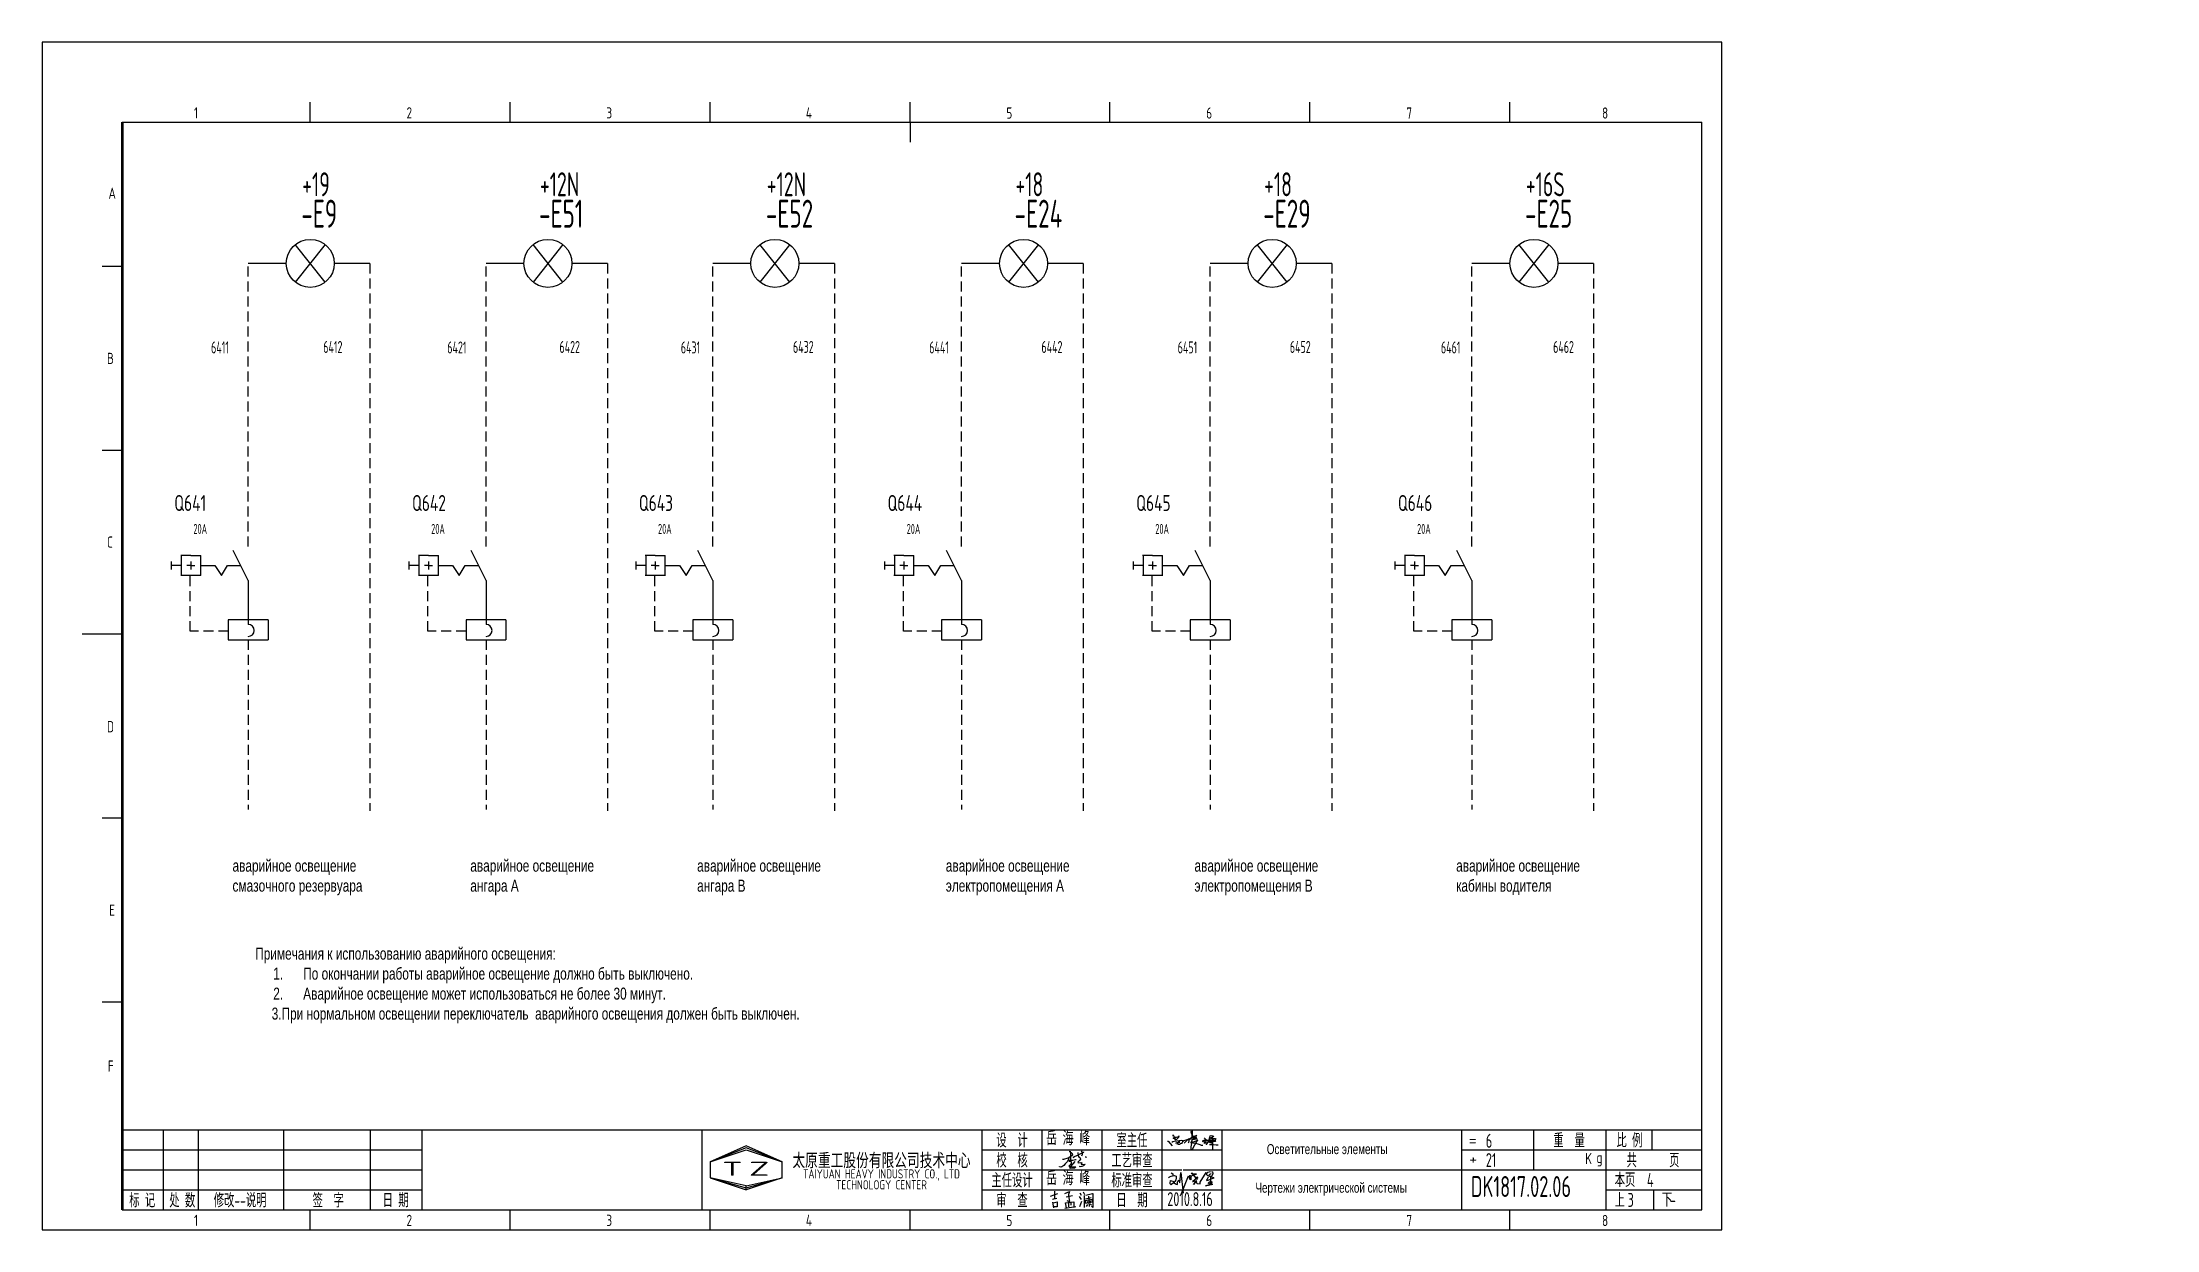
# Model space of a CAD drawing. Header units: millimetres. Extents: x -1988 to 7027, y -1849 to 2867.
# Drawn here: x 1784 to 2313, y 395 to 692 of the extents above; entities that cross this region are included whole.
import ezdxf
from ezdxf.enums import TextEntityAlignment as Align

# ---------------------------------------------------------------- set-up
doc = ezdxf.new("R2010")
doc.units = ezdxf.units.MM
doc.header["$LTSCALE"] = 10
doc.linetypes.add('DASHED2', pattern=[0.375, 0.25, -0.125])
doc.linetypes.add('HIDDEN', pattern=[0.375, 0.25, -0.125])
for name, color, linetype in [('01', 7, 'Continuous'), ('11', 3, 'Continuous'), ('CONTINUOUS', 7, 'Continuous'), ('DASHED', 7, 'HIDDEN')]:
    doc.layers.add(name, color=color, linetype=linetype)
doc.styles.add('ROMAN', font='ROMANC.shx', dxfattribs={"width": 0.7, "height": 0.7})
doc.styles.add('ROMANS', font='romans', dxfattribs={"width": 0.67, "bigfont": 'hzlib'})
doc.styles.get("Standard").update_dxf_attribs({"font": 'isocp', "width": 0.707, "bigfont": 'intecad.shx'})

msp = doc.modelspace()

# ---------------------------------------------------------------- texts
at = {"color": 3, "width": 0.67}
for s, p in [('-E9', (1848.88, 646.03)), ('-E51', (1908.33, 646.03)), ('-E52', (1965.06, 646.03)), ('-E24', (2027.25, 646.03)), ('-E29', (2089.43, 646.03)), ('-E25', (2154.89, 646.03))]:
    msp.add_text(s, height=7, dxfattribs=at).set_placement(p)
for s, height, width, p in [('20A', 2.5, 0.67, (1821.9, 569.44)), ('20A', 2.5, 0.67, (1881.36, 569.44)), ('20A', 2.5, 0.67, (1938.09, 569.44)), ('20A', 2.5, 0.67, (2000.27, 569.44)), ('20A', 2.5, 0.67, (2062.45, 569.44)), ('20A', 2.5, 0.67, (2127.91, 569.44)), ('6', 3.5, 0.707, (2145.1, 415.9)), ('21', 3.5, 0.707, (2145.1, 411.07)), ('4', 3.5, 0.707, (2185.38, 406.1)), ('3', 3.5, 0.707, (2180.55, 401.12)), ('-', 3.5, 0.707, (2191.11, 401.12))]:
    msp.add_text(s, height=height, dxfattribs=dict(width=width)).set_placement(p)
at = {"color": 3, "linetype": 'DASHED2', "attachment_point": 1}
for s, insert, char_height, width in [('{\\fArial|b0|i0|c204|p34;аварийное освещение смазочного резервуара}', (1831.68, 487.96), 3, 35.6305), ('{\\fArial|b0|i0|c204|p34;аварийное освещение ангара А}', (1891.14, 487.96), 3, 35.6305), ('{\\fArial|b0|i0|c204|p34;аварийное освещение ангара В}', (1947.87, 487.96), 3, 35.6305), ('{\\fArial|b0|i0|c204|p34;аварийное освещение электропомещения А}', (2010.05, 487.96), 3, 35.6305), ('{\\fArial|b0|i0|c204|p34;аварийное освещение электропомещения В}', (2072.24, 487.96), 3, 35.6305), ('{\\fArial|b0|i0|c204|p34;аварийное освещение кабины водителя}', (2137.69, 487.96), 3, 35.6305), ('{\\fArial|b0|i0|c204|p34;Примечания к использованию аварийного освещения:\\P\\pi-4.5,l9;1.^IПо окончании работы аварийное освещение должно быть выключено.\\H2.1072x; \\H0.47456x;\\P2.^IАварийное освещение может использоваться не более 30 минут.\\H1.7486x; \\H0.57189x;\\P\\pi0,l0;\\fArial|b0|i0|c0|p34;     3.\\fArial|b0|i0|c204|p34;При нормальном освещении переключатель  аварийного освещения должен быть выключен.\\H1.8681x; }', (1837.36, 465.96), 3, 192.2387), ('{\\fArial|b0|i0|c204|p34;\\C256;Осветительные элементы}', (2090.33, 416.82), 2.5, 37.6549), ('{\\fArial|b0|i0|c204|p34;\\C256;Чертежи электрической системы }', (2087.48, 407.16), 2.5, 46.7557)]:
    msp.add_mtext(s, dxfattribs=dict(at, insert=insert, char_height=char_height, width=width))
at = {"char_height": 3.5, "attachment_point": 1}
for s, insert, width in [('岳 海 峰', (2035.13, 420.04), 12.9495), ('岳 海 峰', (2035.13, 410.04), 12.9495), ('2010.8.16', (2065.43, 404.81), 12.1142)]:
    msp.add_mtext(s, dxfattribs=dict(at, insert=insert, width=width))
at = {"layer": '01', "color": 3, "linetype": 'HIDDEN', "width": 0.67}
for s, height, p in [('+19', 6, (1849.09, 653.89)), ('+12N', 6, (1908.55, 653.89)), ('+12N', 6, (1965.27, 653.89)), ('+18', 6, (2027.46, 653.89)), ('+18', 6, (2089.64, 653.89)), ('+16S', 6, (2155.1, 653.89)), ('6411', 3, (1826.32, 614.58)), ('6412', 3, (1854.37, 614.7)), ('6421', 3, (1885.39, 614.58)), ('6422', 3, (1913.44, 614.7)), ('6431', 3, (1943.79, 614.58)), ('6432', 3, (1971.84, 614.7)), ('6441', 3, (2005.92, 614.58)), ('6442', 3, (2033.97, 614.7)), ('6451', 3, (2068.05, 614.58)), ('6452', 3, (2096.1, 614.7)), ('6461', 3, (2133.88, 614.58)), ('6462', 3, (2161.93, 614.7))]:
    msp.add_text(s, height=height, dxfattribs=at).set_placement(p)
at = {"layer": '11', "width": 0.707}
msp.add_text('DK1817.02.06', height=5.25, dxfattribs=at).set_placement((2141.38, 403.58))
at = {"layer": '11', "char_height": 3.5, "attachment_point": 5}
for insert in [(2311.55, 600.17), (2311.55, 590.16), (2311.55, 490.06), (2311.55, 480.05), (2131.55, 470.04), (2311.55, 470.04), (2131.55, 460.03), (2311.55, 460.03), (2311.55, 450.02)]:
    msp.add_mtext('\\A1;{\\C7;\\H0.5x;\\S^ ;}', dxfattribs=dict(at, insert=insert))
at = {"layer": 'CONTINUOUS', "linetype": 'Continuous', "style": 'ROMAN'}
for s, height, width, p in [('1', 2.8, 0.7, (1822.04, 673.35)), ('2', 2.8, 0.7, (1875.19, 673.35)), ('3', 2.8, 0.7, (1925.17, 673.35)), ('4', 2.8, 0.7, (1975.06, 673.35)), ('5', 2.8, 0.7, (2025.2, 673.31)), ('6', 2.8, 0.7, (2075.18, 673.31)), ('7', 2.8, 0.7, (2125.22, 673.31)), ('8', 2.8, 0.7, (2174.16, 673.31)), ('A', 2.8, 0.7, (1800.67, 653.26)), ('B', 2.8, 0.7, (1800.28, 611.94)), ('C', 2.8, 0.7, (1800.28, 566)), ('D', 2.8, 0.7, (1800.28, 519.83)), ('E', 2.8, 0.7, (1800.84, 473.94)), ('F', 2.8, 0.7, (1800.49, 434.94)), ('K', 2.8, 0.7, (2169.95, 411.8)), ('g', 2.8, 0.7, (2172.77, 412.07)), ('T', 3.5, 1.8, (1954.11, 408.91)), ('Z', 3.5, 1.8, (1960.81, 408.91)), ('1', 2.8, 0.7, (1822.04, 396.35)), ('2', 2.8, 0.7, (1875.19, 396.35)), ('3', 2.8, 0.7, (1925.17, 396.35)), ('4', 2.8, 0.7, (1975.06, 396.35)), ('5', 2.8, 0.7, (2025.2, 396.31)), ('6', 2.8, 0.7, (2075.18, 396.31)), ('7', 2.8, 0.7, (2125.22, 396.31)), ('8', 2.8, 0.7, (2174.16, 396.31))]:
    msp.add_text(s, height=height, dxfattribs=dict(at, width=width)).set_placement(p)
at = {"layer": 'CONTINUOUS', "style": 'ROMANS', "width": 0.67}
for s, p in [('Q641', (1817.12, 575.17)), ('Q642', (1876.58, 575.17)), ('Q643', (1933.31, 575.17)), ('Q644', (1995.49, 575.17)), ('Q645', (2057.68, 575.17)), ('Q646', (2123.13, 575.17))]:
    msp.add_text(s, height=4, dxfattribs=at).set_placement(p)
at = {"layer": 'CONTINUOUS', "width": 0.67}
for s, p in [('设  计', (2026.61, 417.91)), ('室主任', (2056.61, 417.91)), ('重  量', (2165.91, 417.91)), ('比 例', (2181.01, 417.91)), ('校  核', (2026.61, 412.91)), ('工艺审查', (2056.61, 412.91)), ('共      页', (2186.91, 412.91)), ('主任设计', (2026.61, 407.91)), ('标准审查', (2056.61, 407.91)), ('本页', (2179.91, 408.02)), ('标 记', (1809.11, 402.91)), ('处 数', (1819.11, 402.91)), ('修改--说明', (1833.58, 402.91)), ('签  字', (1855.61, 402.91)), ('日 期', (1872.48, 402.91)), ('审  查', (2026.61, 402.91)), ('日  期', (2056.61, 402.91)), ('上', (2178.61, 402.93)), ('下', (2190.43, 402.93))]:
    msp.add_text(s, height=3.5, dxfattribs=at).set_placement(p, align=Align.MIDDLE)
at = {"layer": 'CONTINUOUS', "linetype": 'Continuous', "style": 'ROMAN'}
for s, p in [('=', (2140.84, 416.46)), ('+', (2140.95, 411.72))]:
    msp.add_text(s, height=2.8, dxfattribs=at).set_placement(p)
at = {"layer": 'CONTINUOUS', "insert": (1993.97, 409.97), "char_height": 3.3, "width": 50, "attachment_point": 5, "line_spacing_factor": 0.7125}
msp.add_mtext('{\\f宋体|b0|i0|c134|p2;太原重工股份有限公司技术中心\\P\\Fromans.shx;\\H0.6969x;TAIYUAN HEAVY INDUSTRY CO., LTD\\PTECHNOLOGY CENTER}', dxfattribs=at)

# ---------------------------------------------------------------- blocks, each defined once
blk = doc.blocks.new('A$C5BE500A0')
for p, q in [((0, 24.1), (1.5, 23.9)), ((1.5, 23.9), (12.6, 10.8)), ((11.6, 21), (13.8, 22.8)), ((13.8, 22.8), (17.9, 23.5)), ((15.3, 41.2), (22.2, 26.1)), ((15.3, 40.1), (15.3, 41.2)), ((15.4, 37.7), (15.3, 40.1)), ((15.4, 32.4), (21, 34.6)), ((15.5, 31.8), (15.4, 32.4)), ((19.1, 30.1), (15.5, 31.8)), ((17.9, 23.5), (26, 24.9)), ((22.2, 26.1), (19.1, 30.1)), ((21, 34.6), (24.5, 35.1)), ((22.6, 18.1), (23.6, 19.3)), ((23.7, 17.3), (22.6, 18.1)), ((23.3, 27.9), (23.1, 27.8)), ((25.3, 29.5), (23.3, 27.9)), ((23.6, 19.3), (25.8, 19.9)), ((24.5, 35.1), (28.2, 35.6)), ((26.1, 16.2), (24.9, 15)), ((26.8, 30.7), (25.3, 29.5)), ((25.8, 19.9), (29.2, 20.8)), ((26, 24.9), (36.8, 26.1)), ((28.4, 20), (26.1, 16.2)), ((29.4, 34), (26.8, 30.7)), ((28.2, 35.6), (30.2, 36.8)), ((29.4, 15.2), (28.2, 15.7)), ((29.5, 22.1), (28.4, 20)), ((29.2, 20.8), (33, 21.4)), ((30.2, 38), (29.4, 34)), ((32.4, 15.1), (29.4, 15.2)), ((30.2, 22.7), (29.5, 22.1)), ((30.2, 36.8), (30.2, 38)), ((31.6, 22.6), (30.2, 22.7)), ((32.8, 22.1), (31.6, 22.6)), ((35, 16.2), (32.4, 15.1)), ((33, 21.4), (32.8, 22.1)), ((37.6, 17.7), (35, 16.2)), ((36.8, 26.1), (40.9, 26)), ((39.7, 20.3), (37.6, 17.7)), ((40.8, 21.6), (39.7, 20.3)), ((40.2, 22.8), (44.3, 25.4)), ((41.7, 24.4), (40.8, 21.6)), ((40.9, 26), (41.7, 24.4)), ((44.3, 25.4), (50.6, 27.7)), ((44.7, 18.7), (49.1, 22.6)), ((49.1, 22.6), (54.4, 27.2)), ((50.6, 27.7), (56.2, 29.3)), ((54.4, 27.2), (59.1, 30.4)), ((56.8, 20.6), (55.9, 19.6)), ((56.2, 29.3), (60.8, 29.6)), ((56.7, 31.7), (57.4, 29.6)), ((57.6, 25), (56.8, 20.6)), ((57.4, 29.6), (57.6, 25)), ((59.1, 30.4), (64.7, 33.7)), ((60.8, 29.6), (62.2, 29.2)), ((66.6, 21), (62.5, 20.6)), ((62.5, 20.6), (75.7, 18.4)), ((64.5, 17.9), (63.3, 8.5)), ((63.3, 8.5), (63.5, 0.1)), ((63.5, 0.1), (64.3, 0)), ((64.3, 0), (67.5, 2.5)), ((64.4, 48.9), (64.5, 51.6)), ((65.3, 44.3), (64.4, 48.9)), ((64.5, 51.6), (65.9, 52.2)), ((67.1, 48.5), (64.5, 17.9)), ((64.7, 33.7), (72, 37.3)), ((67.5, 39.5), (65.3, 44.3)), ((65.9, 52.2), (66.5, 51.5)), ((66.5, 51.5), (67.1, 48.5)), ((69.8, 21.4), (66.6, 21)), ((70.3, 36.3), (67.5, 39.5)), ((67.5, 2.5), (73.8, 13.7)), ((68.3, 28.6), (72.6, 29.4)), ((69.3, 29), (68.3, 28.6)), ((72, 30.5), (69.3, 29)), ((69.9, 34.1), (69.7, 33.3)), ((69.7, 33.3), (71.9, 33.6)), ((76.7, 24.1), (69.8, 21.4)), ((74.6, 36.5), (69.9, 34.1)), ((73.8, 32.8), (70.3, 36.3)), ((71.9, 33.6), (75.3, 34.2)), ((72, 37.3), (77.8, 39)), ((74.8, 31.8), (72, 30.5)), ((72.6, 29.4), (78.2, 30.4)), ((77.7, 30.8), (73.8, 32.8)), ((73.8, 13.7), (77.7, 20)), ((79.7, 39.2), (74.6, 36.5)), ((76.7, 32.6), (74.8, 31.8)), ((75.3, 34.2), (77, 34.5)), ((75.7, 18.4), (81.9, 16.6)), ((77.7, 33.5), (76.7, 32.6)), ((79.9, 25.4), (76.7, 24.1)), ((77, 34.5), (78, 34.1)), ((78, 34.1), (77.7, 33.5)), ((80.1, 30.5), (77.7, 30.8)), ((77.7, 20), (81.2, 25.6)), ((77.8, 39), (79.7, 39.2)), ((78.2, 30.4), (80.1, 30.5)), ((82.1, 26.9), (79.9, 25.4)), ((81.2, 25.6), (82.1, 26.9)), ((81.9, 16.6), (87.3, 14.8)), ((87.3, 14.8), (91.3, 12.9)), ((91.3, 12.9), (94.8, 12.6)), ((94.5, 25.2), (94.9, 23.9)), ((94.8, 12.6), (95.8, 12.8)), ((94.9, 23.9), (95.3, 23)), ((95.3, 23), (95.8, 22.8)), ((95.8, 22.8), (97, 23.3)), ((97, 23.3), (97.8, 25.3)), ((98.5, 23.8), (97.4, 25.9)), ((97.8, 25.3), (100.8, 27)), ((101.1, 23.3), (98.5, 23.8)), ((99, 31.4), (100.1, 32)), ((100.7, 21.1), (99.2, 17.4)), ((99.2, 17.4), (101.9, 20.9)), ((100.1, 32), (101.1, 31.6)), ((102.1, 27.7), (100.7, 21.1)), ((100.8, 27), (103.5, 26.5)), ((101.1, 31.6), (102.1, 30.6)), ((103.3, 23.7), (101.1, 23.3)), ((101.9, 20.9), (103.1, 21.8)), ((102.1, 30.6), (102.1, 27.7)), ((103.1, 21.8), (103.7, 20.1)), ((104.7, 23.9), (103.3, 23.7)), ((103.5, 26.5), (104.5, 25.2)), ((103.7, 20.1), (103.9, 18.5)), ((103.9, 18.5), (105, 16.1)), ((104.2, 28.7), (108.3, 26.3)), ((104.5, 25.2), (104.7, 23.9)), ((105, 16.1), (106.4, 15.7)), ((106.4, 15.7), (107.7, 17.3)), ((107.7, 17.3), (110.9, 22.6)), ((108.3, 26.3), (115.7, 20.2)), ((110.9, 22.6), (113.3, 30.9)), ((111.7, 21.6), (125.7, 23.5)), ((115.4, 22.1), (111.7, 21.6)), ((112.9, 30.9), (112.3, 30.9)), ((117.4, 32.7), (112.9, 30.9)), ((112.9, 26.9), (127.4, 26.5)), ((124.7, 26.6), (112.9, 26.9)), ((113.3, 30.9), (114.4, 35)), ((113.4, 15.2), (124.8, 14.7)), ((114.4, 35), (115.4, 38.4)), ((115.4, 38.4), (118.1, 38.8)), ((122.5, 23.3), (115.4, 22.1)), ((115.7, 20.2), (118.5, 18.9)), ((116.7, 30.8), (120.9, 31.8)), ((122.1, 34.8), (117.4, 32.7)), ((118.1, 38.8), (123.3, 38.3)), ((118.5, 18.9), (120.8, 19.6)), ((120.8, 19.6), (121.1, 20.7)), ((120.9, 31.8), (124.1, 32)), ((121.7, 31.5), (122.2, 1.9)), ((123, 28.1), (121.7, 31.5)), ((124.7, 36.8), (122.1, 34.8)), ((126.4, 24.6), (122.5, 23.3)), ((128.2, 25.5), (123, 28.1)), ((123.3, 38.3), (124.7, 36.8)), ((124.1, 32), (129.1, 31.3)), ((128.1, 26.7), (124.7, 26.6)), ((124.8, 14.7), (132, 14.1)), ((125.7, 23.5), (130.1, 23.8)), ((127.4, 26.5), (126.4, 24.6)), ((130.2, 28.3), (128.1, 26.7)), ((130.5, 24.3), (128.2, 25.5)), ((129.1, 31.3), (130.7, 30.3)), ((130.1, 23.8), (130.5, 24.3)), ((130.7, 30.3), (130.2, 28.3)), ((132, 14.1), (137.3, 13.6))]:
    blk.add_line(p, q)
blk = doc.blocks.new('lf')
for points in [[(409.4, 317.6), (411.9, 317.6), (420.7, 320.5), (429.4, 326.1), (429, 328.4), (426.7, 330.1), (424.2, 331.3), (423.4, 332.6), (424.4, 333.4), (425, 330.7), (425, 327.4), (425, 324.7), (424.8, 321.8), (424.8, 320.3), (424.8, 318.7), (425, 314.7), (425, 313), (424.8, 313)], [(432.1, 320.3), (430.6, 321.6), (450.9, 331.7), (450.9, 332.2)], [(439.5, 330.9), (440, 324.5), (442, 320.7)], [(446.2, 333.8), (448.1, 330.5), (448.1, 326.7), (446.6, 323.8)], [(421.5, 320.1), (421.3, 317.6), (420, 315.1), (418.6, 312.6), (416.7, 310.5), (414.9, 308.5), (411.9, 305.6), (410.1, 304.1), (408, 302.6), (406.1, 302), (403.6, 302.6), (403.6, 303.5), (403.9, 303.5)], [(421.3, 316.2), (424.8, 315.9), (427.1, 316), (429.8, 316), (434.8, 316.8), (436, 316.8)], [(421.9, 314.1), (423.8, 314.1), (425.4, 313.7), (426, 313), (426.9, 312), (427.1, 312), (426.5, 310.5), (426.1, 309.5), (424.2, 306.6), (423.1, 305.4), (422.1, 304.5), (423.2, 303.3), (427.3, 303.1), (429.8, 303.1), (432.3, 302.9), (435.4, 302.7), (433.1, 299.9), (424.6, 299.5), (424, 300.4), (425.6, 303.3), (434.3, 313.5)], [(441.8, 320.7), (443.7, 320.1), (444.9, 317.6), (443.1, 315.5), (439.7, 311.8), (439.8, 310.6), (445.4, 311.2), (447, 310.3), (445.6, 307.4), (453.6, 308), (450.3, 304.7), (447, 303.3), (443.7, 303.1), (442.9, 303.7)], [(453.4, 322.4), (454.9, 322.2), (455.7, 321.8), (456.1, 321.6), (456.3, 321.4)]]:
    blk.add_lwpolyline(points)

# ---------------------------------------------------------------- linework, layer by layer
at = {"color": 3}
for p, q in [((1845.12, 637.11), (1835.61, 637.11)), ((1866, 637.11), (1857.12, 637.11)), ((1904.57, 637.11), (1895.07, 637.11)), ((1925.46, 637.11), (1916.57, 637.11)), ((1961.3, 637.11), (1951.8, 637.11)), ((1982.19, 637.11), (1973.3, 637.11)), ((2023.49, 637.11), (2013.98, 637.11)), ((2044.37, 637.11), (2035.49, 637.11)), ((2085.67, 637.11), (2076.16, 637.11)), ((2106.55, 637.11), (2097.67, 637.11)), ((2151.13, 637.11), (2141.62, 637.11)), ((2172.01, 637.11), (2163.13, 637.11))]:
    msp.add_line(p, q, dxfattribs=at)
at = {"color": 3, "linetype": 'DASHED2'}
for p, q in [((1835.61, 566.31), (1835.61, 637.11)), ((1866, 637.11), (1866, 500.15)), ((1895.07, 566.31), (1895.07, 637.11)), ((1925.46, 637.11), (1925.46, 500.15)), ((1951.8, 566.31), (1951.8, 637.11)), ((1982.19, 637.11), (1982.19, 500.15)), ((2013.98, 566.31), (2013.98, 637.11)), ((2044.37, 637.11), (2044.37, 500.15)), ((2076.16, 566.31), (2076.16, 637.11)), ((2106.55, 637.11), (2106.55, 500.15)), ((2141.62, 566.31), (2141.62, 637.11)), ((2172.01, 637.11), (2172.01, 500.15)), ((1835.61, 542.96), (1835.61, 500.54)), ((1895.07, 542.96), (1895.07, 500.54)), ((1951.8, 542.96), (1951.8, 500.54)), ((2013.98, 542.96), (2013.98, 500.54)), ((2076.16, 542.96), (2076.16, 500.54)), ((2141.62, 542.96), (2141.62, 500.54))]:
    msp.add_line(p, q, dxfattribs=at)
for p, q in [((2079.11, 410.41), (2139.11, 410.41)), ((2036.24, 403.84), (2038.05, 404.49)), ((2036.76, 403.07), (2037.79, 403.33)), ((2036.76, 402.29), (2037.02, 400.87)), ((2036.89, 402.16), (2037.92, 402.42)), ((2037.02, 403.33), (2037.02, 403.33)), ((2037.25, 405.02), (2037.25, 403.21)), ((2037.92, 402.42), (2037.92, 401.12)), ((2039.8, 404.44), (2040.96, 404.96)), ((2039.8, 404.44), (2039.8, 404.44)), ((2039.87, 402.16), (2040.13, 400.87)), ((2040, 402.16), (2042.07, 402.42)), ((2040.18, 403.67), (2041.74, 403.93)), ((2040.96, 402.37), (2040.44, 402.63)), ((2040.96, 404.96), (2040.7, 404.19)), ((2040.7, 404.19), (2040.7, 403.93)), ((2040.7, 403.93), (2040.96, 402.37)), ((2040.77, 402.16), (2040.77, 401.12)), ((2041.29, 402.29), (2041.29, 401.51)), ((2042.07, 402.42), (2042.07, 401)), ((2043.38, 403.73), (2043.92, 403)), ((2043.56, 404.67), (2043.92, 404.03)), ((2043.56, 401.19), (2044.08, 402.52)), ((2044.38, 404.88), (2044.74, 404.25)), ((2044.62, 403.94), (2044.62, 400.94)), ((2044.93, 402.79), (2044.96, 402.09)), ((2046.63, 403), (2044.96, 402.67)), ((2044.96, 402.09), (2046.75, 402.4)), ((2044.99, 403.16), (2046.41, 403.46)), ((2045.08, 404.09), (2046.78, 404.46)), ((2045.38, 402.49), (2045.56, 402.34)), ((2045.78, 403.79), (2045.87, 401.19)), ((2046.2, 402.67), (2046.02, 402.34)), ((2046.19, 401.92), (2046.53, 401.58)), ((2046.75, 402.4), (2046.63, 403)), ((2046.78, 404.46), (2046.81, 404.46)), ((2046.81, 404.46), (2046.81, 401)), ((2037.92, 401.12), (2036.89, 401.12)), ((2039.81, 400.82), (2042.57, 401.18)), ((2045.51, 401.75), (2045.17, 401.24)), ((2046.81, 401), (2046.53, 401.31))]:
    msp.add_line(p, q)
at = {"color": 3}
for centre in [(1851.12, 637.11), (1910.57, 637.11), (1967.3, 637.11), (2029.49, 637.11), (2091.67, 637.11), (2157.13, 637.11)]:
    msp.add_circle(centre, 6, dxfattribs=at)
at = {"layer": 'CONTINUOUS', "color": 3}
for p, q in [((2204.11, 692.41), (1784.11, 692.41)), ((1784.11, 692.41), (1784.11, 395.41)), ((2204.11, 395.41), (2204.11, 692.41)), ((1854.86, 632.42), (1847.38, 641.81)), ((1854.86, 641.81), (1847.38, 632.42)), ((1914.31, 632.42), (1906.83, 641.81)), ((1914.31, 641.81), (1906.83, 632.42)), ((1971.04, 632.42), (1963.56, 641.81)), ((1971.04, 641.81), (1963.56, 632.42)), ((2033.23, 632.42), (2025.75, 641.81)), ((2033.23, 641.81), (2025.75, 632.42)), ((2095.41, 632.42), (2087.93, 641.81)), ((2095.41, 641.81), (2087.93, 632.42)), ((2160.87, 632.42), (2153.39, 641.81)), ((2160.87, 641.81), (2153.39, 632.42)), ((1784.11, 395.41), (2204.11, 395.41))]:
    msp.add_line(p, q, dxfattribs=at)
at = {"layer": 'CONTINUOUS', "linetype": 'Continuous'}
for p, q in [((1851.11, 672.41), (1851.11, 677.41)), ((1901.11, 672.41), (1901.11, 677.41)), ((1951.11, 672.41), (1951.11, 677.41)), ((2051.11, 672.41), (2051.11, 677.41)), ((2101.11, 672.41), (2101.11, 677.41)), ((2151.11, 672.41), (2151.11, 677.41)), ((1799.11, 636.41), (1804.11, 636.41)), ((1799.11, 590.41), (1804.11, 590.41)), ((1794.11, 544.41), (1804.11, 544.41)), ((1799.11, 498.41), (1804.11, 498.41)), ((1799.11, 452.41), (1804.11, 452.41)), ((1804.11, 420.41), (2199.11, 420.41)), ((1814.39, 400.41), (1814.39, 420.41)), ((1823.21, 400.41), (1823.21, 420.41)), ((1844.45, 420.41), (1844.45, 400.41)), ((1866.11, 420.41), (1866.11, 400.41)), ((1879.11, 400.41), (1879.11, 420.41)), ((1949.11, 400.41), (1949.11, 420.41)), ((2019.11, 400.41), (2019.11, 420.41)), ((2034.11, 420.41), (2034.11, 400.41)), ((2049.11, 420.41), (2049.11, 400.41)), ((2064.11, 420.41), (2064.11, 400.41)), ((2079.11, 420.41), (2079.11, 400.41)), ((2139.11, 400.41), (2139.11, 420.41)), ((2157, 420.41), (2157, 410.41)), ((2175.11, 420.41), (2175.11, 400.41)), ((1804.11, 415.41), (1879.11, 415.41)), ((1960.11, 416.41), (1951.11, 412.41)), ((1960.11, 415.91), (1951.11, 412.41)), ((1951.11, 412.41), (1960.11, 415.41)), ((1969.11, 412.41), (1960.11, 416.41)), ((1969.11, 412.41), (1960.11, 415.91)), ((1960.11, 415.41), (1969.11, 412.41)), ((2019.11, 415.41), (2069.11, 415.41)), ((2069.11, 415.41), (2079.11, 415.41)), ((2069.11, 415.41), (2079.11, 415.41)), ((2139.11, 415.41), (2199.11, 415.41)), ((1804.11, 410.41), (1879.11, 410.41)), ((1951.11, 412.41), (1951.11, 408.41)), ((1951.11, 408.41), (1960.11, 405.41)), ((1960.11, 406.41), (1951.11, 408.41)), ((1951.11, 408.41), (1960.11, 405.91)), ((1960.11, 405.91), (1969.11, 408.41)), ((1969.11, 408.41), (1960.11, 405.41)), ((1960.11, 406.41), (1969.11, 408.41)), ((1969.11, 408.41), (1969.11, 412.41)), ((2019.11, 410.41), (2069.11, 410.41)), ((2069.43, 410.41), (2079.11, 410.41)), ((2139.11, 410.41), (2199.11, 410.41)), ((1804.11, 405.41), (1879.11, 405.41)), ((1960.11, 405.41), (1960.11, 406.41)), ((1960.11, 405.41), (1960.11, 406.41)), ((2019.11, 405.41), (2069.11, 405.41)), ((2069.11, 405.41), (2079.11, 405.41)), ((2175.11, 405.41), (2199.11, 405.41)), ((1851.11, 395.41), (1851.11, 400.41)), ((1901.11, 395.41), (1901.11, 400.41)), ((1951.11, 395.41), (1951.11, 400.41)), ((2051.11, 395.41), (2051.11, 400.41)), ((2101.11, 395.41), (2101.11, 400.41)), ((2151.11, 395.41), (2151.11, 400.41))]:
    msp.add_line(p, q, dxfattribs=at)
at = {"layer": 'CONTINUOUS'}
for p, q in [((2001.11, 672.41), (2001.11, 677.41)), ((1804.11, 672.41), (2199.11, 672.41)), ((2001.11, 672.41), (2001.11, 667.41)), ((2199.11, 400.41), (2199.11, 672.41)), ((1816.32, 562.55), (1816.32, 560.55)), ((1818.83, 561.55), (1816.33, 561.55)), ((1821.22, 564.05), (1818.72, 564.05)), ((1818.83, 564.05), (1818.83, 559.05)), ((1821.22, 561.55), (1820.22, 561.55)), ((1821.22, 564.05), (1823.72, 564.05)), ((1821.22, 562.55), (1821.22, 560.55)), ((1821.22, 561.55), (1822.22, 561.55)), ((1823.72, 559.05), (1823.72, 564.05)), ((1823.72, 561.55), (1827.25, 561.55)), ((1827.25, 561.55), (1828.92, 559)), ((1828.92, 559), (1830.43, 561.52)), ((1830.43, 561.52), (1833.74, 561.52)), ((1835.61, 557.77), (1831.86, 565.27)), ((1875.78, 562.55), (1875.78, 560.55)), ((1878.29, 561.55), (1875.79, 561.55)), ((1880.68, 564.05), (1878.18, 564.05)), ((1878.29, 564.05), (1878.29, 559.05)), ((1880.68, 561.55), (1879.68, 561.55)), ((1880.68, 564.05), (1883.18, 564.05)), ((1880.68, 562.55), (1880.68, 560.55)), ((1880.68, 561.55), (1881.68, 561.55)), ((1883.18, 559.05), (1883.18, 564.05)), ((1883.18, 561.55), (1886.7, 561.55)), ((1886.7, 561.55), (1888.38, 559)), ((1888.38, 559), (1889.89, 561.52)), ((1889.89, 561.52), (1893.19, 561.52)), ((1895.07, 557.77), (1891.32, 565.27)), ((1932.51, 562.55), (1932.51, 560.55)), ((1935.02, 561.55), (1932.52, 561.55)), ((1937.41, 564.05), (1934.91, 564.05)), ((1935.02, 564.05), (1935.02, 559.05)), ((1937.41, 561.55), (1936.41, 561.55)), ((1937.41, 564.05), (1939.91, 564.05)), ((1937.41, 562.55), (1937.41, 560.55)), ((1937.41, 561.55), (1938.41, 561.55)), ((1939.91, 559.05), (1939.91, 564.05)), ((1939.91, 561.55), (1943.43, 561.55)), ((1943.43, 561.55), (1945.11, 559)), ((1945.11, 559), (1946.62, 561.52)), ((1946.62, 561.52), (1949.92, 561.52)), ((1951.8, 557.77), (1948.05, 565.27)), ((1994.69, 562.55), (1994.69, 560.55)), ((1997.2, 561.55), (1994.7, 561.55)), ((1999.59, 564.05), (1997.09, 564.05)), ((1997.2, 564.05), (1997.2, 559.05)), ((1999.59, 561.55), (1998.59, 561.55)), ((1999.59, 564.05), (2002.09, 564.05)), ((1999.59, 562.55), (1999.59, 560.55)), ((1999.59, 561.55), (2000.59, 561.55)), ((2002.09, 559.05), (2002.09, 564.05)), ((2002.09, 561.55), (2005.62, 561.55)), ((2005.62, 561.55), (2007.29, 559)), ((2007.29, 559), (2008.8, 561.52)), ((2008.8, 561.52), (2012.1, 561.52)), ((2013.98, 557.77), (2010.23, 565.27)), ((2056.87, 562.55), (2056.87, 560.55)), ((2059.38, 561.55), (2056.88, 561.55)), ((2061.77, 564.05), (2059.27, 564.05)), ((2059.38, 564.05), (2059.38, 559.05)), ((2061.77, 561.55), (2060.77, 561.55)), ((2061.77, 564.05), (2064.27, 564.05)), ((2061.77, 562.55), (2061.77, 560.55)), ((2061.77, 561.55), (2062.77, 561.55)), ((2064.27, 559.05), (2064.27, 564.05)), ((2064.27, 561.55), (2067.8, 561.55)), ((2067.8, 561.55), (2069.48, 559)), ((2069.48, 559), (2070.99, 561.52)), ((2070.99, 561.52), (2074.29, 561.52)), ((2076.16, 557.77), (2072.41, 565.27)), ((2122.33, 562.55), (2122.33, 560.55)), ((2124.84, 561.55), (2122.34, 561.55)), ((2127.23, 564.05), (2124.73, 564.05)), ((2124.84, 564.05), (2124.84, 559.05)), ((2127.23, 561.55), (2126.23, 561.55)), ((2127.23, 564.05), (2129.73, 564.05)), ((2127.23, 562.55), (2127.23, 560.55)), ((2127.23, 561.55), (2128.23, 561.55)), ((2129.73, 559.05), (2129.73, 564.05)), ((2129.73, 561.55), (2133.26, 561.55)), ((2133.26, 561.55), (2134.93, 559)), ((2134.93, 559), (2136.44, 561.52)), ((2136.44, 561.52), (2139.74, 561.52)), ((2141.62, 557.77), (2137.87, 565.27)), ((1823.75, 559.05), (1818.72, 559.05)), ((1835.61, 557.77), (1835.61, 547.77)), ((1883.2, 559.05), (1878.18, 559.05)), ((1895.07, 557.77), (1895.07, 547.77)), ((1939.93, 559.05), (1934.91, 559.05)), ((1951.8, 557.77), (1951.8, 547.77)), ((2002.12, 559.05), (1997.09, 559.05)), ((2013.98, 557.77), (2013.98, 547.77)), ((2064.3, 559.05), (2059.27, 559.05)), ((2076.16, 557.77), (2076.16, 547.77)), ((2129.76, 559.05), (2124.73, 559.05)), ((2141.62, 557.77), (2141.62, 547.77)), ((1830.61, 547.96), (1830.61, 542.96)), ((1840.61, 547.96), (1830.61, 547.96)), ((1835.61, 548.8), (1835.61, 546.8)), ((1840.61, 547.96), (1840.61, 542.96)), ((1890.07, 547.96), (1890.07, 542.96)), ((1900.07, 547.96), (1890.07, 547.96)), ((1895.07, 548.8), (1895.07, 546.8)), ((1900.07, 547.96), (1900.07, 542.96)), ((1946.8, 547.96), (1946.8, 542.96)), ((1956.8, 547.96), (1946.8, 547.96)), ((1951.8, 548.8), (1951.8, 546.8)), ((1956.8, 547.96), (1956.8, 542.96)), ((2008.98, 547.96), (2008.98, 542.96)), ((2018.98, 547.96), (2008.98, 547.96)), ((2013.98, 548.8), (2013.98, 546.8)), ((2018.98, 547.96), (2018.98, 542.96)), ((2071.16, 547.96), (2071.16, 542.96)), ((2081.16, 547.96), (2071.16, 547.96)), ((2076.16, 548.8), (2076.16, 546.8)), ((2081.16, 547.96), (2081.16, 542.96)), ((2136.62, 547.96), (2136.62, 542.96)), ((2146.62, 547.96), (2136.62, 547.96)), ((2141.62, 548.8), (2141.62, 546.8)), ((2146.62, 547.96), (2146.62, 542.96)), ((1830.61, 542.96), (1840.61, 542.96)), ((1890.07, 542.96), (1900.07, 542.96)), ((1946.8, 542.96), (1956.8, 542.96)), ((2008.98, 542.96), (2018.98, 542.96)), ((2071.16, 542.96), (2081.16, 542.96)), ((2136.62, 542.96), (2146.62, 542.96)), ((2186.61, 420.41), (2186.61, 415.41)), ((2065.77, 408.43), (2066.02, 408.63)), ((2065.77, 408.43), (2066.02, 408.63)), ((2065.77, 408.43), (2066.02, 408.63)), ((2065.77, 408.43), (2066.02, 408.63)), ((2066.02, 408.63), (2066.38, 408.79)), ((2066.02, 408.63), (2066.38, 408.79)), ((2066.02, 408.63), (2066.38, 408.79)), ((2066.02, 408.63), (2066.38, 408.79)), ((2066.13, 407.21), (2066.23, 407.56)), ((2066.13, 407.21), (2066.23, 407.56)), ((2066.13, 407.21), (2066.23, 407.56)), ((2066.13, 407.21), (2066.23, 407.56)), ((2066.13, 406.9), (2066.13, 407.21)), ((2066.13, 406.9), (2066.13, 407.21)), ((2066.13, 406.9), (2066.13, 407.21)), ((2066.13, 406.9), (2066.13, 407.21)), ((2066.23, 407.56), (2066.28, 407.72)), ((2066.23, 407.56), (2066.28, 407.72)), ((2066.23, 407.56), (2066.28, 407.72)), ((2066.23, 407.56), (2066.28, 407.72)), ((2066.28, 407.72), (2066.48, 407.67)), ((2066.28, 407.72), (2066.48, 407.67)), ((2066.28, 407.72), (2066.48, 407.67)), ((2066.28, 407.72), (2066.48, 407.67)), ((2066.38, 408.79), (2066.74, 408.89)), ((2066.38, 408.79), (2066.74, 408.89)), ((2066.38, 408.79), (2066.74, 408.89)), ((2066.38, 408.79), (2066.74, 408.89)), ((2067.04, 407.21), (2066.38, 406.65)), ((2067.04, 407.21), (2066.38, 406.65)), ((2067.04, 407.21), (2066.38, 406.65)), ((2067.04, 407.21), (2066.38, 406.65)), ((2066.43, 409.6), (2066.79, 409.4)), ((2066.43, 409.6), (2066.79, 409.4)), ((2066.43, 409.6), (2066.79, 409.4)), ((2066.43, 409.6), (2066.79, 409.4)), ((2066.48, 407.67), (2066.84, 407.51)), ((2066.48, 407.67), (2066.84, 407.51)), ((2066.48, 407.67), (2066.84, 407.51)), ((2066.48, 407.67), (2066.84, 407.51)), ((2066.74, 408.89), (2067.25, 408.94)), ((2066.74, 408.89), (2067.25, 408.94)), ((2066.74, 408.89), (2067.25, 408.94)), ((2066.74, 408.89), (2067.25, 408.94)), ((2066.79, 409.4), (2066.84, 409.25)), ((2066.79, 409.4), (2066.84, 409.25)), ((2066.79, 409.4), (2066.84, 409.25)), ((2066.79, 409.4), (2066.84, 409.25)), ((2066.84, 409.25), (2066.84, 408.94)), ((2066.84, 409.25), (2066.84, 408.94)), ((2066.84, 409.25), (2066.84, 408.94)), ((2066.84, 409.25), (2066.84, 408.94)), ((2066.84, 407.51), (2067.2, 407.16)), ((2066.84, 407.51), (2067.2, 407.16)), ((2066.84, 407.51), (2067.2, 407.16)), ((2066.84, 407.51), (2067.2, 407.16)), ((2067.35, 407.46), (2067.04, 407.21)), ((2067.35, 407.46), (2067.04, 407.21)), ((2067.35, 407.46), (2067.04, 407.21)), ((2067.35, 407.46), (2067.04, 407.21)), ((2067.2, 407.16), (2067.5, 406.9)), ((2067.2, 407.16), (2067.5, 406.9)), ((2067.2, 407.16), (2067.5, 406.9)), ((2067.2, 407.16), (2067.5, 406.9)), ((2067.25, 408.94), (2067.66, 408.84)), ((2067.25, 408.94), (2067.66, 408.84)), ((2067.25, 408.94), (2067.66, 408.84)), ((2067.25, 408.94), (2067.66, 408.84)), ((2067.55, 407.87), (2067.35, 407.46)), ((2067.55, 407.87), (2067.35, 407.46)), ((2067.55, 407.87), (2067.35, 407.46)), ((2067.55, 407.87), (2067.35, 407.46)), ((2067.66, 408.23), (2067.55, 407.87)), ((2067.66, 408.23), (2067.55, 407.87)), ((2067.66, 408.23), (2067.55, 407.87)), ((2067.66, 408.23), (2067.55, 407.87)), ((2067.66, 408.84), (2067.66, 408.63)), ((2067.66, 408.84), (2067.66, 408.63)), ((2067.66, 408.84), (2067.66, 408.63)), ((2067.66, 408.84), (2067.66, 408.63)), ((2067.66, 408.63), (2067.66, 408.23)), ((2067.66, 408.63), (2067.66, 408.23)), ((2067.66, 408.63), (2067.66, 408.23)), ((2067.66, 408.63), (2067.66, 408.23)), ((2067.96, 407.31), (2068.12, 407.56)), ((2067.96, 407.31), (2068.12, 407.56)), ((2067.96, 407.31), (2068.12, 407.56)), ((2067.96, 407.31), (2068.12, 407.56)), ((2067.96, 406.7), (2067.96, 407.31)), ((2067.96, 406.7), (2067.96, 407.31)), ((2067.96, 406.7), (2067.96, 407.31)), ((2067.96, 406.7), (2067.96, 407.31)), ((2068.12, 407.56), (2068.32, 407.77)), ((2068.12, 407.56), (2068.32, 407.77)), ((2068.12, 407.56), (2068.32, 407.77)), ((2068.12, 407.56), (2068.32, 407.77)), ((2068.32, 407.77), (2068.37, 407.67)), ((2068.32, 407.77), (2068.37, 407.67)), ((2068.32, 407.77), (2068.37, 407.67)), ((2068.32, 407.77), (2068.37, 407.67)), ((2068.37, 407.67), (2068.52, 407.31)), ((2068.37, 407.67), (2068.52, 407.31)), ((2068.37, 407.67), (2068.52, 407.31)), ((2068.37, 407.67), (2068.52, 407.31)), ((2068.52, 407.31), (2068.52, 407.21)), ((2068.52, 407.31), (2068.52, 407.21)), ((2068.52, 407.31), (2068.52, 407.21)), ((2068.52, 407.31), (2068.52, 407.21)), ((2068.52, 407.21), (2068.58, 407.11)), ((2068.52, 407.21), (2068.58, 407.11)), ((2068.52, 407.21), (2068.58, 407.11)), ((2068.52, 407.21), (2068.58, 407.11)), ((2068.58, 407.11), (2068.83, 409.76)), ((2068.58, 407.11), (2068.83, 409.76)), ((2068.58, 407.11), (2068.83, 409.76)), ((2068.58, 407.11), (2068.83, 409.76)), ((2068.83, 409.76), (2069.44, 404.56)), ((2068.83, 409.76), (2069.44, 404.56)), ((2068.83, 409.76), (2069.44, 404.56)), ((2068.83, 409.76), (2069.44, 404.56)), ((2068.98, 404.5), (2070.77, 408.92)), ((2068.98, 404.5), (2070.77, 408.92)), ((2068.98, 404.5), (2070.77, 408.92)), ((2068.98, 404.5), (2070.77, 408.92)), ((2070.82, 408.84), (2070.93, 408.37)), ((2070.82, 408.84), (2070.93, 408.37)), ((2070.82, 408.84), (2070.93, 408.37)), ((2070.82, 408.84), (2070.93, 408.37)), ((2070.93, 408.84), (2071.07, 408.95)), ((2070.93, 408.84), (2071.07, 408.95)), ((2070.93, 408.84), (2071.07, 408.95)), ((2070.93, 408.84), (2071.07, 408.95)), ((2071.04, 408.03), (2070.93, 408.84)), ((2071.04, 408.03), (2070.93, 408.84)), ((2071.04, 408.03), (2070.93, 408.84)), ((2071.04, 408.03), (2070.93, 408.84)), ((2070.93, 408.37), (2071.04, 408.03)), ((2070.93, 408.37), (2071.04, 408.03)), ((2070.93, 408.37), (2071.04, 408.03)), ((2070.93, 408.37), (2071.04, 408.03)), ((2071.07, 408.95), (2071.22, 408.95)), ((2071.07, 408.95), (2071.22, 408.95)), ((2071.07, 408.95), (2071.22, 408.95)), ((2071.07, 408.95), (2071.22, 408.95)), ((2071.15, 408.26), (2071.18, 408.51)), ((2071.15, 408.26), (2071.18, 408.51)), ((2071.15, 408.26), (2071.18, 408.51)), ((2071.15, 408.26), (2071.18, 408.51)), ((2071.18, 408), (2071.15, 408.26)), ((2071.18, 408), (2071.15, 408.26)), ((2071.18, 408), (2071.15, 408.26)), ((2071.18, 408), (2071.15, 408.26)), ((2071.18, 408.51), (2071.26, 408.7)), ((2071.18, 408.51), (2071.26, 408.7)), ((2071.18, 408.51), (2071.26, 408.7)), ((2071.18, 408.51), (2071.26, 408.7)), ((2071.29, 407.92), (2071.18, 408)), ((2071.29, 407.92), (2071.18, 408)), ((2071.29, 407.92), (2071.18, 408)), ((2071.29, 407.92), (2071.18, 408)), ((2071.22, 408.95), (2071.37, 408.62)), ((2071.22, 408.95), (2071.37, 408.62)), ((2071.22, 408.95), (2071.37, 408.62)), ((2071.22, 408.95), (2071.37, 408.62)), ((2071.26, 408.7), (2071.52, 408.88)), ((2071.26, 408.7), (2071.52, 408.88)), ((2071.26, 408.7), (2071.52, 408.88)), ((2071.26, 408.7), (2071.52, 408.88)), ((2071.37, 408.26), (2071.29, 407.92)), ((2071.37, 408.26), (2071.29, 407.92)), ((2071.37, 408.26), (2071.29, 407.92)), ((2071.37, 408.26), (2071.29, 407.92)), ((2071.37, 408.62), (2071.37, 408.26)), ((2071.37, 408.62), (2071.37, 408.26)), ((2071.37, 408.62), (2071.37, 408.26)), ((2071.37, 408.62), (2071.37, 408.26)), ((2071.48, 409.61), (2072.62, 408.33)), ((2071.66, 409.39), (2071.48, 409.61)), ((2071.48, 409.61), (2072.62, 408.33)), ((2071.66, 409.39), (2071.48, 409.61)), ((2071.48, 409.61), (2072.62, 408.33)), ((2071.66, 409.39), (2071.48, 409.61)), ((2071.48, 409.61), (2072.62, 408.33)), ((2071.66, 409.39), (2071.48, 409.61)), ((2071.52, 408.88), (2071.92, 409.06)), ((2071.52, 408.88), (2071.92, 409.06)), ((2071.52, 408.88), (2071.92, 409.06)), ((2071.52, 408.88), (2071.92, 409.06)), ((2072.76, 409.32), (2071.66, 409.39)), ((2072.76, 409.32), (2071.66, 409.39)), ((2072.76, 409.32), (2071.66, 409.39)), ((2072.76, 409.32), (2071.66, 409.39)), ((2071.99, 407.67), (2071.77, 407.45)), ((2071.99, 407.67), (2071.77, 407.45)), ((2071.99, 407.67), (2071.77, 407.45)), ((2071.99, 407.67), (2071.77, 407.45)), ((2071.77, 407.45), (2071.88, 407.48)), ((2071.77, 407.45), (2071.88, 407.48)), ((2071.77, 407.45), (2071.88, 407.48)), ((2071.77, 407.45), (2071.88, 407.48)), ((2071.88, 407.48), (2072.58, 407.7)), ((2071.88, 407.48), (2072.58, 407.7)), ((2071.88, 407.48), (2072.58, 407.7)), ((2071.88, 407.48), (2072.58, 407.7)), ((2071.92, 409.06), (2072.43, 409.21)), ((2071.92, 409.06), (2072.43, 409.21)), ((2071.92, 409.06), (2072.43, 409.21)), ((2071.92, 409.06), (2072.43, 409.21)), ((2071.96, 406.68), (2072.54, 407.37)), ((2071.96, 406.68), (2072.54, 407.37)), ((2071.96, 406.68), (2072.54, 407.37)), ((2071.96, 406.68), (2072.54, 407.37)), ((2072.4, 407.23), (2071.96, 406.68)), ((2072.4, 407.23), (2071.96, 406.68)), ((2072.4, 407.23), (2071.96, 406.68)), ((2072.4, 407.23), (2071.96, 406.68)), ((2072.29, 407.96), (2071.99, 407.67)), ((2072.29, 407.96), (2071.99, 407.67)), ((2072.29, 407.96), (2071.99, 407.67)), ((2072.29, 407.96), (2071.99, 407.67)), ((2072.73, 408.51), (2072.29, 407.96)), ((2072.73, 408.51), (2072.29, 407.96)), ((2072.73, 408.51), (2072.29, 407.96)), ((2072.73, 408.51), (2072.29, 407.96)), ((2072.76, 407.67), (2072.4, 407.23)), ((2072.76, 407.67), (2072.4, 407.23)), ((2072.76, 407.67), (2072.4, 407.23)), ((2072.76, 407.67), (2072.4, 407.23)), ((2072.43, 409.21), (2072.76, 409.32)), ((2072.43, 409.21), (2072.76, 409.32)), ((2072.43, 409.21), (2072.76, 409.32)), ((2072.43, 409.21), (2072.76, 409.32)), ((2072.54, 407.37), (2072.62, 407.37)), ((2072.54, 407.37), (2072.62, 407.37)), ((2072.54, 407.37), (2072.62, 407.37)), ((2072.54, 407.37), (2072.62, 407.37)), ((2072.58, 407.7), (2072.73, 407.67)), ((2072.58, 407.7), (2072.73, 407.67)), ((2072.58, 407.7), (2072.73, 407.67)), ((2072.58, 407.7), (2072.73, 407.67)), ((2072.62, 408.33), (2072.95, 408.07)), ((2072.62, 408.33), (2072.95, 408.07)), ((2072.62, 408.33), (2072.95, 408.07)), ((2072.62, 408.33), (2072.95, 408.07)), ((2072.62, 407.37), (2072.73, 407.12)), ((2072.62, 407.37), (2072.73, 407.12)), ((2072.62, 407.37), (2072.73, 407.12)), ((2072.62, 407.37), (2072.73, 407.12)), ((2072.98, 408.59), (2072.73, 408.51)), ((2072.98, 408.59), (2072.73, 408.51)), ((2072.98, 408.59), (2072.73, 408.51)), ((2072.98, 408.59), (2072.73, 408.51)), ((2072.73, 407.67), (2072.76, 407.67)), ((2072.73, 407.67), (2072.76, 407.67)), ((2072.73, 407.67), (2072.76, 407.67)), ((2072.73, 407.67), (2072.76, 407.67)), ((2072.95, 408.07), (2073.09, 408.33)), ((2072.95, 408.07), (2073.09, 408.33)), ((2072.95, 408.07), (2073.09, 408.33)), ((2072.95, 408.07), (2073.09, 408.33)), ((2073.09, 408.33), (2072.98, 408.59)), ((2073.09, 408.33), (2072.98, 408.59)), ((2073.09, 408.33), (2072.98, 408.59)), ((2073.09, 408.33), (2072.98, 408.59)), ((2073.64, 407.32), (2075.14, 409.7)), ((2073.64, 407.32), (2075.14, 409.7)), ((2073.64, 407.32), (2075.14, 409.7)), ((2073.64, 407.32), (2075.14, 409.7)), ((2073.7, 406.9), (2073.64, 407.32)), ((2073.7, 406.9), (2073.64, 407.32)), ((2073.7, 406.9), (2073.64, 407.32)), ((2073.7, 406.9), (2073.64, 407.32)), ((2075.13, 409.62), (2075.26, 409.2)), ((2075.13, 409.62), (2075.26, 409.2)), ((2075.13, 409.62), (2075.26, 409.2)), ((2075.13, 409.62), (2075.26, 409.2)), ((2075.23, 409.36), (2075.59, 409.79)), ((2075.23, 409.36), (2075.59, 409.79)), ((2075.23, 409.36), (2075.59, 409.79)), ((2075.23, 409.36), (2075.59, 409.79)), ((2075.42, 408.09), (2075.23, 407.8)), ((2075.42, 408.09), (2075.23, 407.8)), ((2075.42, 408.09), (2075.23, 407.8)), ((2075.42, 408.09), (2075.23, 407.8)), ((2075.23, 407.8), (2075.33, 407.73)), ((2075.23, 407.8), (2075.33, 407.73)), ((2075.23, 407.8), (2075.33, 407.73)), ((2075.23, 407.8), (2075.33, 407.73)), ((2075.26, 409.2), (2075.49, 408.94)), ((2075.26, 409.2), (2075.49, 408.94)), ((2075.26, 409.2), (2075.49, 408.94)), ((2075.26, 409.2), (2075.49, 408.94)), ((2075.33, 407.73), (2075.69, 407.8)), ((2075.33, 407.73), (2075.69, 407.8)), ((2075.33, 407.73), (2075.69, 407.8)), ((2075.33, 407.73), (2075.69, 407.8)), ((2075.59, 408.42), (2075.42, 408.09)), ((2075.59, 408.42), (2075.42, 408.09)), ((2075.59, 408.42), (2075.42, 408.09)), ((2075.59, 408.42), (2075.42, 408.09)), ((2075.49, 408.94), (2075.62, 408.91)), ((2075.49, 408.94), (2075.62, 408.91)), ((2075.49, 408.94), (2075.62, 408.91)), ((2075.49, 408.94), (2075.62, 408.91)), ((2075.59, 409.79), (2075.88, 409.89)), ((2075.59, 409.79), (2075.88, 409.89)), ((2075.59, 409.79), (2075.88, 409.89)), ((2075.59, 409.79), (2075.88, 409.89)), ((2075.69, 408.55), (2075.59, 408.42)), ((2075.69, 408.55), (2075.59, 408.42)), ((2075.69, 408.55), (2075.59, 408.42)), ((2075.69, 408.55), (2075.59, 408.42)), ((2075.65, 407.05), (2075.88, 407.34)), ((2075.65, 407.05), (2075.88, 407.34)), ((2075.65, 407.05), (2075.88, 407.34)), ((2075.65, 407.05), (2075.88, 407.34)), ((2075.69, 407.8), (2076.21, 408.06)), ((2075.69, 407.8), (2076.21, 408.06)), ((2075.69, 407.8), (2076.21, 408.06)), ((2075.69, 407.8), (2076.21, 408.06)), ((2075.82, 408.94), (2075.88, 409.17)), ((2075.82, 408.94), (2075.88, 409.17)), ((2075.82, 408.94), (2075.88, 409.17)), ((2075.82, 408.94), (2075.88, 409.17)), ((2076.01, 408.71), (2075.82, 408.94)), ((2076.01, 408.71), (2075.82, 408.94)), ((2076.01, 408.71), (2075.82, 408.94)), ((2076.01, 408.71), (2075.82, 408.94)), ((2075.88, 409.89), (2076.27, 409.98)), ((2075.88, 409.89), (2076.27, 409.98)), ((2075.88, 409.89), (2076.27, 409.98)), ((2075.88, 409.89), (2076.27, 409.98)), ((2075.88, 409.17), (2076.08, 409.33)), ((2075.88, 409.17), (2076.08, 409.33)), ((2075.88, 409.17), (2076.08, 409.33)), ((2075.88, 409.17), (2076.08, 409.33)), ((2075.88, 407.34), (2076.37, 407.54)), ((2075.88, 407.34), (2076.37, 407.54)), ((2075.88, 407.34), (2076.37, 407.54)), ((2075.88, 407.34), (2076.37, 407.54)), ((2076.44, 408.74), (2076.01, 408.71)), ((2076.44, 408.74), (2076.01, 408.71)), ((2076.44, 408.74), (2076.01, 408.71)), ((2076.44, 408.74), (2076.01, 408.71)), ((2076.08, 409.33), (2076.34, 409.4)), ((2076.08, 409.33), (2076.34, 409.4)), ((2076.08, 409.33), (2076.34, 409.4)), ((2076.08, 409.33), (2076.34, 409.4)), ((2076.21, 407.28), (2076.18, 406.82)), ((2076.21, 407.28), (2076.18, 406.82)), ((2076.21, 407.28), (2076.18, 406.82)), ((2076.21, 407.28), (2076.18, 406.82)), ((2076.21, 408.61), (2076.24, 408.25)), ((2077.19, 408.42), (2076.21, 408.61)), ((2076.21, 408.61), (2076.24, 408.25)), ((2077.19, 408.42), (2076.21, 408.61)), ((2076.21, 408.61), (2076.24, 408.25)), ((2077.19, 408.42), (2076.21, 408.61)), ((2076.21, 408.61), (2076.24, 408.25)), ((2077.19, 408.42), (2076.21, 408.61)), ((2076.21, 408.06), (2076.67, 408.25)), ((2076.24, 408.25), (2076.21, 407.76)), ((2076.21, 408.06), (2076.67, 408.25)), ((2076.24, 408.25), (2076.21, 407.76)), ((2076.21, 408.06), (2076.67, 408.25)), ((2076.24, 408.25), (2076.21, 407.76)), ((2076.21, 408.06), (2076.67, 408.25)), ((2076.24, 408.25), (2076.21, 407.76)), ((2076.21, 407.76), (2076.21, 407.28)), ((2076.21, 407.76), (2076.21, 407.28)), ((2076.21, 407.76), (2076.21, 407.28)), ((2076.21, 407.76), (2076.21, 407.28)), ((2076.34, 409.4), (2076.44, 409.43)), ((2076.34, 409.4), (2076.44, 409.43)), ((2076.34, 409.4), (2076.44, 409.43)), ((2076.34, 409.4), (2076.44, 409.43)), ((2076.37, 407.54), (2076.57, 407.41)), ((2076.37, 407.54), (2076.57, 407.41)), ((2076.37, 407.54), (2076.57, 407.41)), ((2076.37, 407.54), (2076.57, 407.41)), ((2076.7, 409), (2076.44, 408.74)), ((2076.7, 409), (2076.44, 408.74)), ((2076.7, 409), (2076.44, 408.74)), ((2076.7, 409), (2076.44, 408.74)), ((2076.53, 409.98), (2076.76, 409.85)), ((2076.53, 409.98), (2076.76, 409.85)), ((2076.53, 409.98), (2076.76, 409.85)), ((2076.53, 409.98), (2076.76, 409.85)), ((2076.57, 407.41), (2076.53, 406.92)), ((2076.57, 407.41), (2076.53, 406.92)), ((2076.57, 407.41), (2076.53, 406.92)), ((2076.57, 407.41), (2076.53, 406.92)), ((2076.67, 408.25), (2077.19, 408.42)), ((2076.67, 408.25), (2077.19, 408.42)), ((2076.67, 408.25), (2077.19, 408.42)), ((2076.67, 408.25), (2077.19, 408.42)), ((2076.8, 409.46), (2076.7, 409)), ((2076.8, 409.46), (2076.7, 409)), ((2076.8, 409.46), (2076.7, 409)), ((2076.8, 409.46), (2076.7, 409)), ((2076.76, 409.85), (2076.8, 409.46)), ((2076.76, 409.85), (2076.8, 409.46)), ((2076.76, 409.85), (2076.8, 409.46)), ((2076.76, 409.85), (2076.8, 409.46)), ((2066.38, 406.65), (2066.13, 406.9)), ((2066.38, 406.65), (2066.13, 406.9)), ((2066.38, 406.65), (2066.13, 406.9)), ((2066.38, 406.65), (2066.13, 406.9)), ((2067.5, 406.9), (2067.66, 406.8)), ((2067.5, 406.9), (2067.66, 406.8)), ((2067.5, 406.9), (2067.66, 406.8)), ((2067.5, 406.9), (2067.66, 406.8)), ((2067.66, 406.8), (2067.96, 406.7)), ((2067.66, 406.8), (2067.96, 406.7)), ((2067.66, 406.8), (2067.96, 406.7)), ((2067.66, 406.8), (2067.96, 406.7)), ((2072.73, 407.12), (2072.91, 406.97)), ((2072.73, 407.12), (2072.91, 406.97)), ((2072.73, 407.12), (2072.91, 406.97)), ((2072.73, 407.12), (2072.91, 406.97)), ((2072.91, 406.97), (2073.68, 406.9)), ((2072.91, 406.97), (2073.68, 406.9)), ((2072.91, 406.97), (2073.68, 406.9)), ((2072.91, 406.97), (2073.68, 406.9)), ((2074.97, 406.39), (2076.83, 406.79)), ((2074.97, 406.39), (2076.83, 406.79)), ((2074.97, 406.39), (2076.83, 406.79)), ((2074.97, 406.39), (2076.83, 406.79)), ((2076.31, 406.69), (2074.97, 406.39)), ((2076.31, 406.69), (2074.97, 406.39)), ((2076.31, 406.69), (2074.97, 406.39)), ((2076.31, 406.69), (2074.97, 406.39)), ((2076.18, 406.82), (2075.65, 407.05)), ((2076.18, 406.82), (2075.65, 407.05)), ((2076.18, 406.82), (2075.65, 407.05)), ((2076.18, 406.82), (2075.65, 407.05)), ((2076.53, 406.92), (2076.31, 406.69)), ((2076.53, 406.92), (2076.31, 406.69)), ((2076.53, 406.92), (2076.31, 406.69)), ((2076.53, 406.92), (2076.31, 406.69)), ((2187.11, 400.41), (2187.11, 405.41)), ((1804.11, 400.41), (2199.11, 400.41)), ((2001.11, 395.41), (2001.11, 400.41)), ((2019.11, 400.41), (2079.11, 400.41))]:
    msp.add_line(p, q, dxfattribs=at)
at = {"layer": 'CONTINUOUS', "lineweight": 50}
msp.add_line((1804.11, 672.41), (1804.11, 400.41), dxfattribs=at)
at = {"layer": 'CONTINUOUS'}
for centre in [(1835.61, 545.3), (1895.07, 545.3), (1951.8, 545.3), (2013.98, 545.3), (2076.16, 545.3), (2141.62, 545.3)]:
    msp.add_arc(centre, 1.5, 270, 90, dxfattribs=at)
at = {"layer": 'DASHED'}
for p, q in [((1821.1, 545.14), (1821.1, 559.05)), ((1880.55, 545.14), (1880.55, 559.05)), ((1937.28, 545.14), (1937.28, 559.05)), ((1999.47, 545.14), (1999.47, 559.05)), ((2061.65, 545.14), (2061.65, 559.05)), ((2127.11, 545.14), (2127.11, 559.05)), ((1830.66, 545.14), (1821.1, 545.14)), ((1890.12, 545.14), (1880.55, 545.14)), ((1946.85, 545.14), (1937.28, 545.14)), ((2009.03, 545.14), (1999.47, 545.14)), ((2071.22, 545.14), (2061.65, 545.14)), ((2136.67, 545.14), (2127.11, 545.14))]:
    msp.add_line(p, q, dxfattribs=at)

# ---------------------------------------------------------------- block references
for name, p, xscale, yscale, zscale in [('A$C5BE500A0', (2065.52, 415.36), 0.09216000000219537, 0.09215999999923952, 0.09216000000000003), ('lf', (1986.83, 372.38), 0.1280000000006112, 0.1279999999999291, 0.128)]:
    msp.add_blockref(name, p, dxfattribs=dict(xscale=xscale, yscale=yscale, zscale=zscale))

msp.set_redraw_order([(e.dxf.handle, doc.entitydb.next_handle()) for e in msp.query("TEXT MTEXT ATTDEF DIMENSION ARC_DIMENSION")])  # texts and dimensions are drawn at this point

doc.saveas('drawing.dxf')
